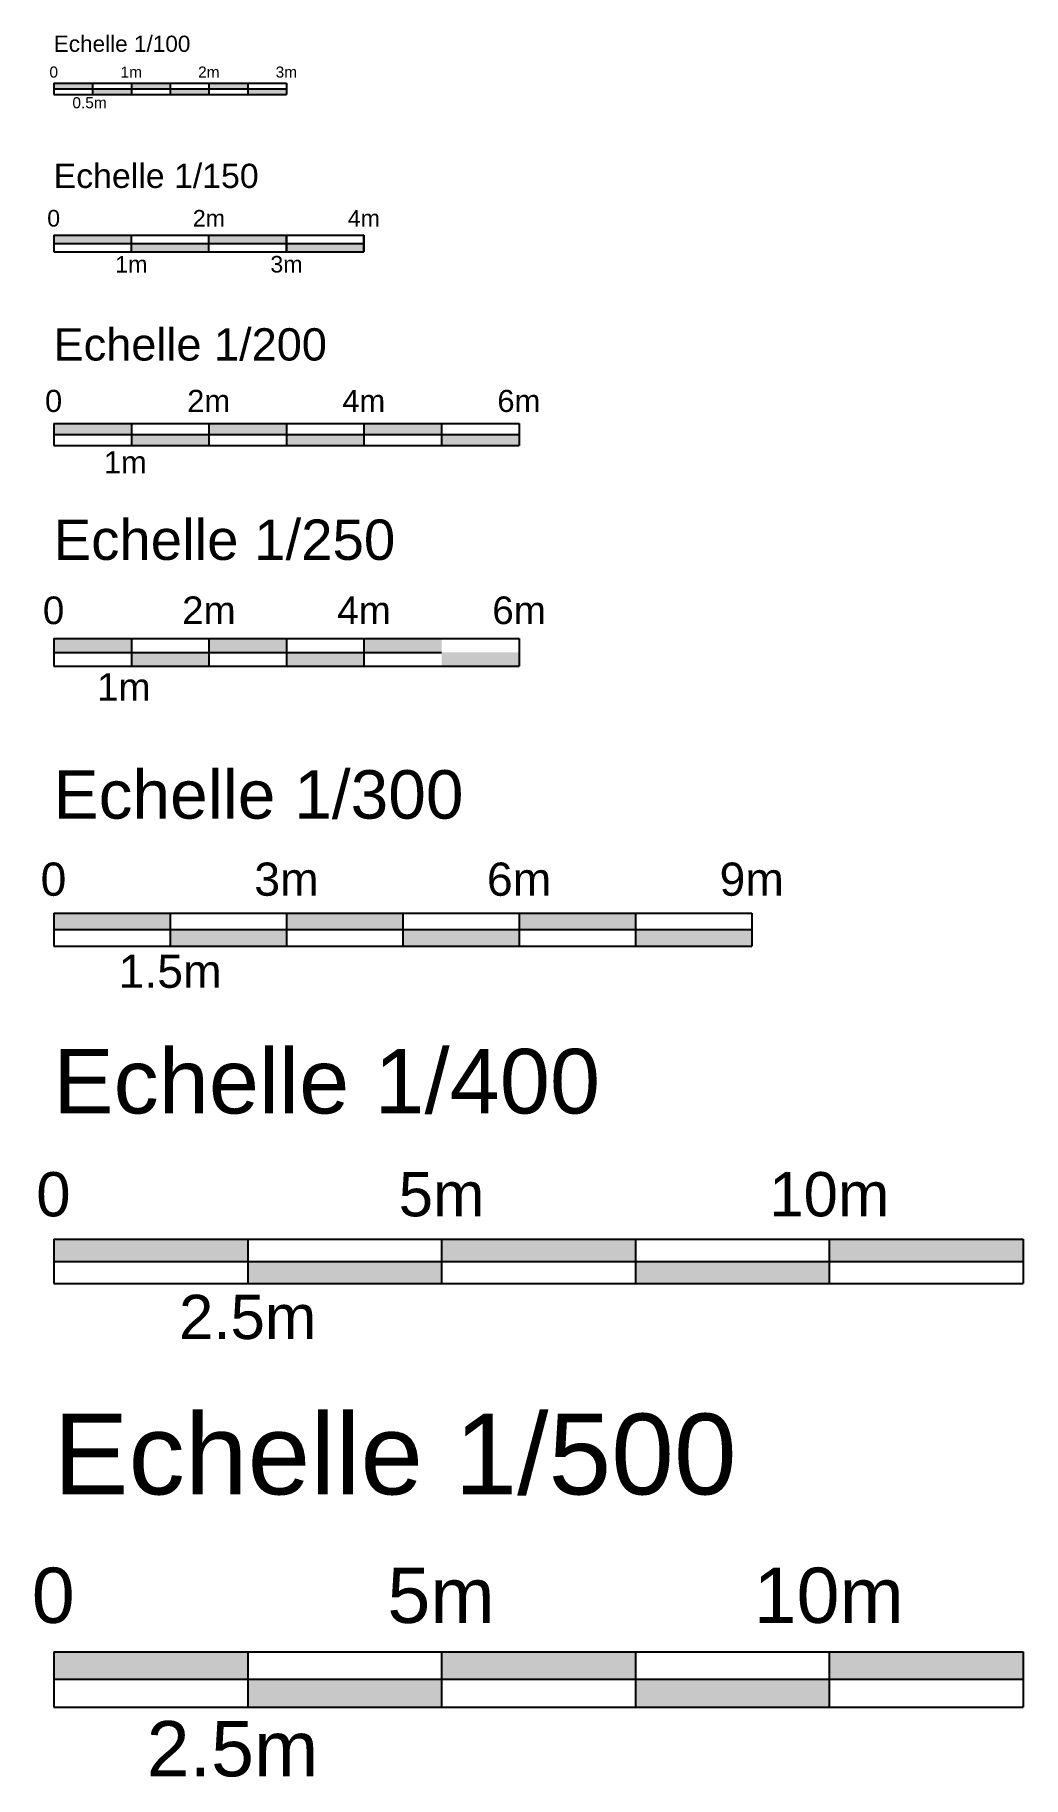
# Model space of a CAD drawing. Header units: metres. Extents: x -1004 to 94, y 6 to 1793.
# Drawn here: x 49.36 to 62.11, y 61.52 to 83.98 of the extents above; entities that cross this region are included whole.
import ezdxf
from ezdxf.enums import TextEntityAlignment as Align

# ---------------------------------------------------------------- set-up
doc = ezdxf.new("R2010")
doc.units = ezdxf.units.M
doc.layers.add('0.Ajouts', color=172, linetype='Continuous')
doc.styles.add('INT_Roman', font='swiss.ttf')

msp = doc.modelspace()

# ---------------------------------------------------------------- texts
at = {"layer": '0.Ajouts', "style": 'INT_Roman'}
for s, height, p in [('Echelle 1/100', 0.20821, (49.606, 83.765)), ('Echelle 1/150', 0.31232, (49.605, 82.01)), ('Echelle 1/200', 0.41642, (49.604, 79.785)), ('Echelle 1/250', 0.52053, (49.604, 77.215)), ('Echelle 1/300', 0.62463, (49.603, 73.879)), ('Echelle 1/400', 0.83285, (49.602, 70.078)), ('Echelle 1/500', 1.04106, (49.6, 65.167))]:
    msp.add_text(s, height=height, dxfattribs=at).set_placement(p)
for s, height, p in [('0', 0.143, (49.606, 83.433)), ('1m', 0.1426, (50.606, 83.433)), ('2m', 0.1426, (51.606, 83.433)), ('3m', 0.1426, (52.606, 83.433)), ('0.5m', 0.1426, (50.068, 83.038)), ('0', 0.214, (49.605, 81.513)), ('2m', 0.2139, (51.607, 81.513)), ('4m', 0.2139, (53.605, 81.513)), ('1m', 0.2139, (50.607, 80.92)), ('3m', 0.2139, (52.607, 80.92)), ('0', 0.285, (49.604, 79.122)), ('2m', 0.2852, (51.604, 79.122)), ('4m', 0.2852, (53.604, 79.122)), ('6m', 0.2852, (55.604, 79.122)), ('1m', 0.2852, (50.529, 78.331)), ('0', 0.356, (49.604, 76.387)), ('2m', 0.3564, (51.607, 76.387)), ('4m', 0.3564, (53.607, 76.387)), ('6m', 0.3564, (55.607, 76.387)), ('1m', 0.3564, (50.509, 75.398)), ('0', 0.428, (49.603, 72.885)), ('3m', 0.4277, (52.607, 72.885)), ('6m', 0.4277, (55.607, 72.885)), ('9m', 0.4277, (58.607, 72.885)), ('1.5m', 0.4277, (51.107, 71.698)), ('0', 0.57, (49.602, 68.752)), ('5m', 0.5703, (54.607, 68.752)), ('10m', 0.5703, (59.607, 68.752)), ('2.5m', 0.5703, (52.107, 67.17)), ('0', 0.713, (49.6, 63.51)), ('5m', 0.7129, (54.6, 63.51)), ('10m', 0.7129, (59.6, 63.51)), ('2.5m', 0.7129, (51.911, 61.532))]:
    msp.add_text(s, height=height, dxfattribs=at).set_placement(p, align=Align.CENTER)

# ---------------------------------------------------------------- hatches: boundary and pattern name
at = {"layer": '0.Ajouts'}
h = msp.add_hatch(color=256, dxfattribs=at)
h.paths.add_polyline_path([(49.607, 83.359), (49.607, 83.288), (50.107, 83.288), (50.107, 83.359)])
h.paths.add_polyline_path([(50.107, 83.288), (50.107, 83.217), (50.607, 83.217), (50.607, 83.288)])
h.paths.add_polyline_path([(50.607, 83.359), (50.607, 83.288), (51.107, 83.288), (51.107, 83.359)])
h.paths.add_polyline_path([(51.607, 83.217), (51.607, 83.288), (51.107, 83.288), (51.107, 83.217)])
h.paths.add_polyline_path([(51.607, 83.359), (51.607, 83.288), (52.107, 83.288), (52.107, 83.359)])
h.paths.add_polyline_path([(52.607, 83.217), (52.607, 83.288), (52.107, 83.288), (52.107, 83.217)])
h = msp.add_hatch(color=256, dxfattribs=at)
h.paths.add_polyline_path([(49.607, 78.974), (49.607, 78.831), (50.607, 78.831), (50.607, 78.974)])
h.paths.add_polyline_path([(50.607, 78.831), (50.607, 78.689), (51.607, 78.689), (51.607, 78.831)])
h.paths.add_polyline_path([(51.607, 78.974), (51.607, 78.831), (52.607, 78.831), (52.607, 78.974)])
h.paths.add_polyline_path([(53.607, 78.689), (53.607, 78.831), (52.607, 78.831), (52.607, 78.689)])
h.paths.add_polyline_path([(53.607, 78.974), (53.607, 78.831), (54.607, 78.831), (54.607, 78.974)])
h.paths.add_polyline_path([(55.607, 78.689), (55.607, 78.831), (54.607, 78.831), (54.607, 78.689)])

# ---------------------------------------------------------------- linework, layer by layer
for p, q in [((49.607, 83.359), (52.607, 83.359)), ((49.607, 83.359), (49.607, 83.217)), ((49.607, 83.359), (49.607, 83.217)), ((50.107, 83.359), (50.107, 83.217)), ((50.607, 83.359), (50.607, 83.217)), ((50.607, 83.359), (50.607, 83.217)), ((51.107, 83.359), (51.107, 83.217)), ((51.107, 83.359), (51.107, 83.217)), ((51.607, 83.359), (51.607, 83.217)), ((51.607, 83.359), (51.607, 83.217)), ((52.107, 83.359), (52.107, 83.217)), ((52.607, 83.359), (52.607, 83.217)), ((52.607, 83.359), (52.607, 83.217)), ((49.607, 83.288), (52.607, 83.288)), ((49.607, 83.217), (52.607, 83.217)), ((49.607, 81.402), (53.607, 81.402)), ((49.607, 81.402), (49.607, 81.188)), ((49.607, 81.402), (49.607, 81.188)), ((50.607, 81.188), (50.607, 81.402)), ((51.607, 81.188), (51.607, 81.402)), ((52.607, 81.402), (52.607, 81.188)), ((52.607, 81.402), (52.607, 81.188)), ((52.607, 81.188), (52.607, 81.402)), ((53.607, 81.402), (53.607, 81.188)), ((53.607, 81.402), (53.607, 81.188)), ((53.607, 81.188), (53.607, 81.402)), ((49.607, 81.295), (53.607, 81.295)), ((49.607, 81.295), (53.607, 81.295)), ((49.607, 81.188), (53.607, 81.188)), ((49.607, 78.974), (55.607, 78.974)), ((49.607, 78.974), (49.607, 78.689)), ((49.607, 78.974), (49.607, 78.689)), ((50.607, 78.974), (50.607, 78.689)), ((51.607, 78.974), (51.607, 78.689)), ((51.607, 78.974), (51.607, 78.689)), ((52.607, 78.974), (52.607, 78.689)), ((52.607, 78.974), (52.607, 78.689)), ((53.607, 78.974), (53.607, 78.689)), ((53.607, 78.974), (53.607, 78.689)), ((54.607, 78.974), (54.607, 78.689)), ((55.607, 78.974), (55.607, 78.689)), ((55.607, 78.974), (55.607, 78.689)), ((49.607, 78.831), (55.607, 78.831)), ((49.607, 78.689), (55.607, 78.689)), ((49.607, 76.202), (55.607, 76.202)), ((49.607, 76.202), (49.607, 75.845)), ((49.607, 76.202), (49.607, 75.845)), ((50.607, 76.202), (50.607, 75.845)), ((51.607, 76.202), (51.607, 75.845)), ((51.607, 76.202), (51.607, 75.845)), ((52.607, 76.202), (52.607, 75.845)), ((52.607, 76.202), (52.607, 75.845)), ((53.607, 76.202), (53.607, 75.845)), ((53.607, 76.202), (53.607, 75.845)), ((55.607, 76.202), (55.607, 75.845)), ((55.607, 76.202), (55.607, 75.845)), ((49.607, 76.023), (54.607, 76.023)), ((49.607, 75.845), (55.607, 75.845)), ((49.607, 72.662), (58.607, 72.662)), ((49.607, 72.662), (49.607, 72.234)), ((49.607, 72.662), (49.607, 72.234)), ((51.107, 72.662), (51.107, 72.234)), ((52.607, 72.662), (52.607, 72.234)), ((52.607, 72.662), (52.607, 72.234)), ((54.107, 72.662), (54.107, 72.234)), ((54.107, 72.662), (54.107, 72.234)), ((55.607, 72.662), (55.607, 72.234)), ((55.607, 72.662), (55.607, 72.234)), ((57.107, 72.662), (57.107, 72.234)), ((58.607, 72.662), (58.607, 72.234)), ((58.607, 72.662), (58.607, 72.234)), ((49.607, 72.448), (58.607, 72.448)), ((49.607, 72.234), (58.607, 72.234)), ((49.607, 68.456), (62.107, 68.456)), ((49.607, 68.456), (49.607, 67.886)), ((49.607, 68.456), (49.607, 67.886)), ((52.107, 68.456), (52.107, 67.886)), ((54.607, 68.456), (54.607, 67.886)), ((54.607, 68.456), (54.607, 67.886)), ((57.107, 68.456), (57.107, 67.886)), ((57.107, 68.456), (57.107, 67.886)), ((59.607, 68.456), (59.607, 67.886)), ((59.607, 68.456), (59.607, 67.886)), ((62.107, 68.456), (62.107, 67.886)), ((49.607, 68.171), (62.107, 68.171)), ((49.607, 67.886), (62.107, 67.886)), ((49.607, 63.139), (62.107, 63.139)), ((49.607, 63.139), (49.607, 62.426)), ((49.607, 63.139), (49.607, 62.426)), ((52.107, 63.139), (52.107, 62.426)), ((54.607, 63.139), (54.607, 62.426)), ((54.607, 63.139), (54.607, 62.426)), ((57.107, 63.139), (57.107, 62.426)), ((57.107, 63.139), (57.107, 62.426)), ((59.607, 63.139), (59.607, 62.426)), ((59.607, 63.139), (59.607, 62.426)), ((62.107, 63.139), (62.107, 62.426)), ((62.107, 63.139), (62.107, 62.426)), ((49.607, 62.783), (62.107, 62.783)), ((49.607, 62.426), (62.107, 62.426))]:
    msp.add_line(p, q, dxfattribs=at)
for points in [[(49.607, 83.288), (49.607, 83.359), (50.107, 83.288), (50.107, 83.359)], [(50.607, 83.288), (50.607, 83.359), (51.107, 83.288), (51.107, 83.359)], [(51.607, 83.288), (51.607, 83.359), (52.107, 83.288), (52.107, 83.359)], [(50.107, 83.217), (50.107, 83.288), (50.607, 83.217), (50.607, 83.288)], [(51.107, 83.217), (51.107, 83.288), (51.607, 83.217), (51.607, 83.288)], [(52.107, 83.217), (52.107, 83.288), (52.607, 83.217), (52.607, 83.288)], [(49.607, 81.295), (49.607, 81.402), (50.607, 81.295), (50.607, 81.402)], [(51.607, 81.295), (51.607, 81.402), (52.607, 81.295), (52.607, 81.402)], [(50.607, 81.188), (50.607, 81.295), (51.607, 81.188), (51.607, 81.295)], [(52.607, 81.188), (52.607, 81.295), (53.607, 81.188), (53.607, 81.295)], [(49.607, 78.831), (49.607, 78.974), (50.607, 78.831), (50.607, 78.974)], [(51.607, 78.831), (51.607, 78.974), (52.607, 78.831), (52.607, 78.974)], [(53.607, 78.831), (53.607, 78.974), (54.607, 78.831), (54.607, 78.974)], [(50.607, 78.689), (50.607, 78.831), (51.607, 78.689), (51.607, 78.831)], [(52.607, 78.689), (52.607, 78.831), (53.607, 78.689), (53.607, 78.831)], [(54.607, 78.689), (54.607, 78.831), (55.607, 78.689), (55.607, 78.831)], [(49.607, 76.023), (49.607, 76.202), (50.607, 76.023), (50.607, 76.202)], [(51.607, 76.023), (51.607, 76.202), (52.607, 76.023), (52.607, 76.202)], [(53.607, 76.023), (53.607, 76.202), (54.607, 76.023), (54.607, 76.202)], [(50.607, 75.845), (50.607, 76.023), (51.607, 75.845), (51.607, 76.023)], [(52.607, 75.845), (52.607, 76.023), (53.607, 75.845), (53.607, 76.023)], [(54.607, 75.845), (54.607, 76.023), (55.607, 75.845), (55.607, 76.023)], [(49.607, 72.448), (49.607, 72.662), (51.107, 72.448), (51.107, 72.662)], [(52.607, 72.448), (52.607, 72.662), (54.107, 72.448), (54.107, 72.662)], [(55.607, 72.448), (55.607, 72.662), (57.107, 72.448), (57.107, 72.662)], [(51.107, 72.234), (51.107, 72.448), (52.607, 72.234), (52.607, 72.448)], [(54.107, 72.234), (54.107, 72.448), (55.607, 72.234), (55.607, 72.448)], [(57.107, 72.234), (57.107, 72.448), (58.607, 72.234), (58.607, 72.448)], [(49.607, 68.171), (49.607, 68.456), (52.107, 68.171), (52.107, 68.456)], [(54.607, 68.171), (54.607, 68.456), (57.107, 68.171), (57.107, 68.456)], [(59.607, 68.171), (59.607, 68.456), (62.107, 68.171), (62.107, 68.456)], [(52.107, 67.886), (52.107, 68.171), (54.607, 67.886), (54.607, 68.171)], [(57.107, 67.886), (57.107, 68.171), (59.607, 67.886), (59.607, 68.171)], [(49.607, 62.783), (49.607, 63.139), (52.107, 62.783), (52.107, 63.139)], [(54.607, 62.783), (54.607, 63.139), (57.107, 62.783), (57.107, 63.139)], [(59.607, 62.783), (59.607, 63.139), (62.107, 62.783), (62.107, 63.139)], [(52.107, 62.426), (52.107, 62.783), (54.607, 62.426), (54.607, 62.783)], [(57.107, 62.426), (57.107, 62.783), (59.607, 62.426), (59.607, 62.783)]]:
    msp.add_solid(points, dxfattribs=at)

msp.set_redraw_order([(e.dxf.handle, doc.entitydb.next_handle()) for e in msp.query("TEXT MTEXT ATTDEF DIMENSION ARC_DIMENSION")])  # texts and dimensions are drawn at this point

doc.saveas('drawing.dxf')
